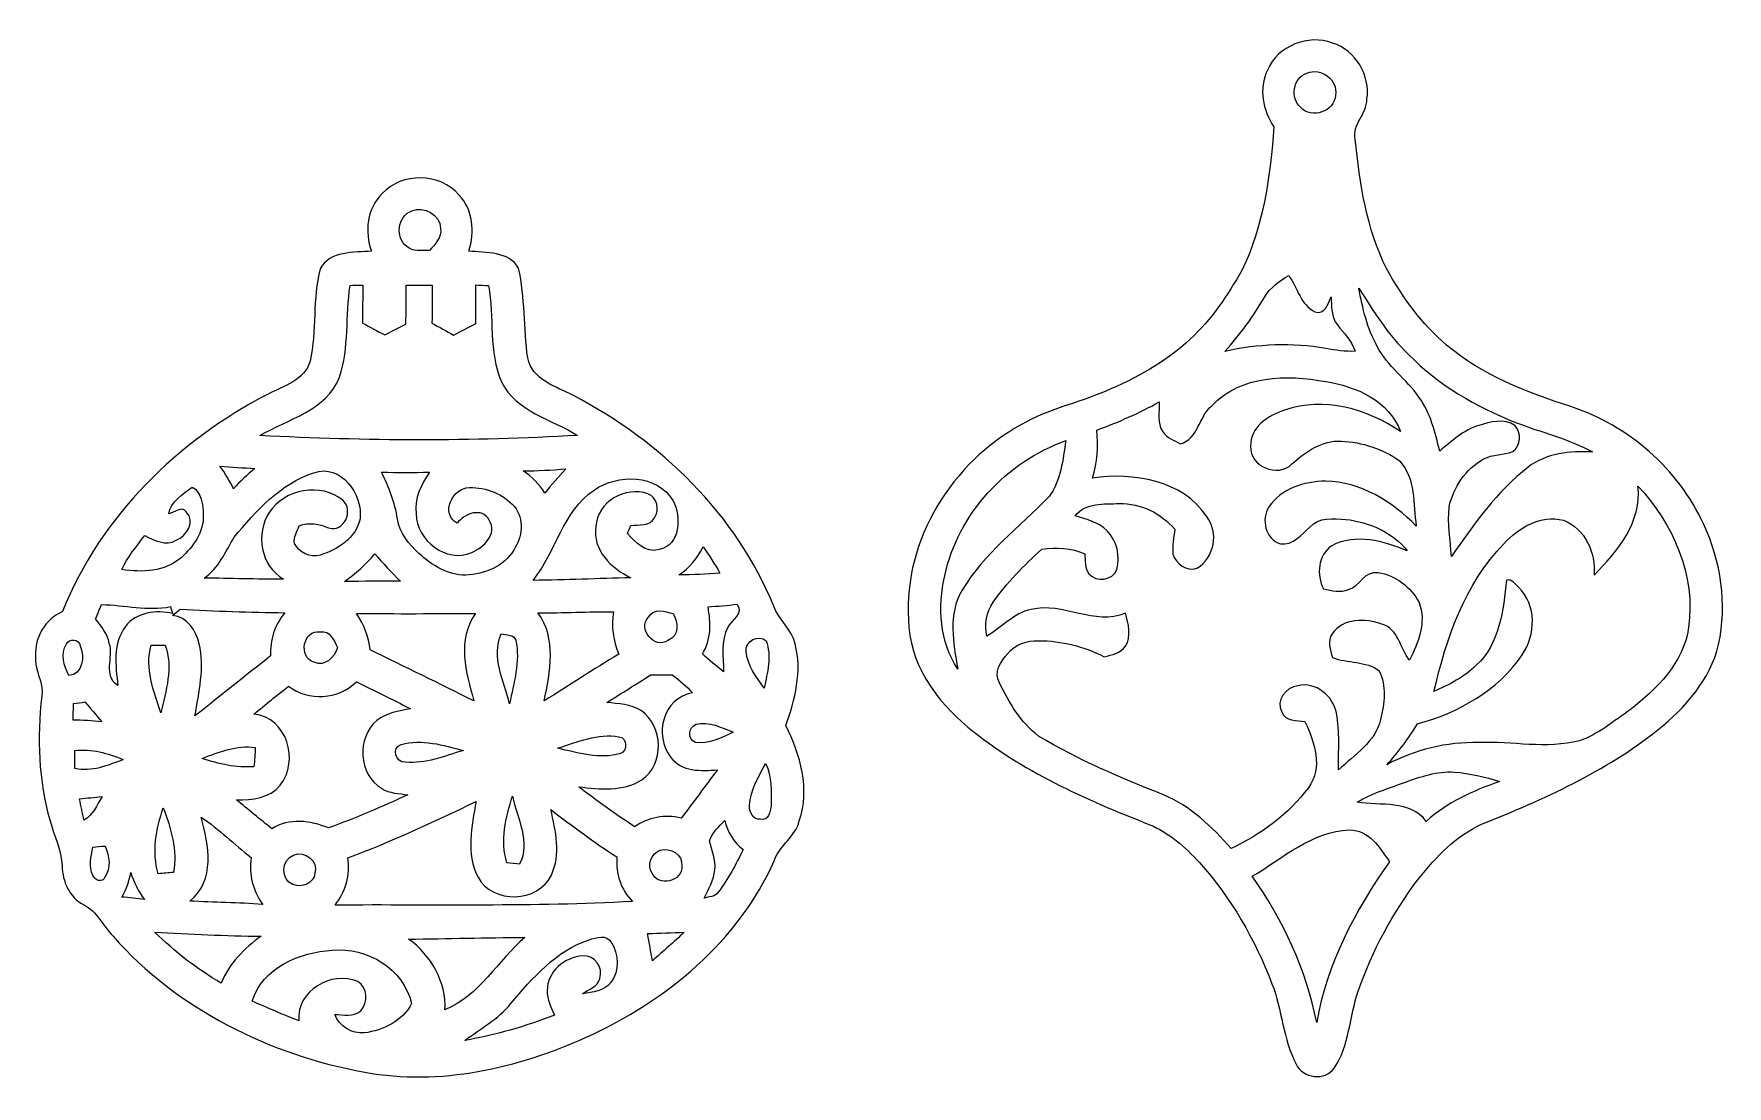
# Model space of a CAD drawing. Header units: centimetres. Extents: x -7.4 to 7.4, y -4.6 to 4.6.
import ezdxf

# ---------------------------------------------------------------- set-up
doc = ezdxf.new("R2010")
doc.units = ezdxf.units.CM
doc.header["$MEASUREMENT"] = 0
doc.layers.add('Camada 1', color=7, linetype='Continuous')

msp = doc.modelspace()

# ---------------------------------------------------------------- linework, layer by layer
at = {"layer": 'Camada 1', "color": 154}
for points, knots in [([(3.40959, 4.2418), (3.49885, 4.45381), (3.7659, 4.55824), (3.97827, 4.47745), (3.97827, 4.47745), (4.17971, 4.4143), (4.31024, 4.19452), (4.27743, 3.98709), (4.27743, 3.98709), (4.27989, 3.85833), (4.14548, 3.76731), (4.17653, 3.63607), (4.17653, 3.63607), (4.21323, 3.24979), (4.27531, 2.85608), (4.44994, 2.50542), (4.44994, 2.50542), (4.58611, 2.25601), (4.75826, 2.02247), (4.97416, 1.8362), (4.97416, 1.8362), (5.28742, 1.57373), (5.67443, 1.42204), (6.05966, 1.29928), (6.05966, 1.29928), (6.56554, 1.13347), (6.99876, 0.75281), (7.22136, 0.26881), (7.22136, 0.26881), (7.37446, -0.05538), (7.42597, -0.43039), (7.35153, -0.78176), (7.35153, -0.78176), (7.27957, -1.08937), (7.05943, -1.33419), (6.82096, -1.52893), (6.82096, -1.52893), (6.36128, -1.89335), (5.82117, -2.13783), (5.27967, -2.35374), (5.27967, -2.35374), (5.05529, -2.45426), (4.8835, -2.64054), (4.73075, -2.82787), (4.73075, -2.82787), (4.50603, -3.12702), (4.32293, -3.46004), (4.20158, -3.81458), (4.20158, -3.81458), (4.12467, -4.03577), (4.12679, -4.28837), (3.99133, -4.48663), (3.99133, -4.48663), (3.91054, -4.60058), (3.71722, -4.57553), (3.65936, -4.4524), (3.65936, -4.4524), (3.54329, -4.23298), (3.53835, -3.97686), (3.44805, -3.74826), (3.44805, -3.74826), (3.30164, -3.36232), (3.09068, -2.99861), (2.81586, -2.68958), (2.81586, -2.68958), (2.69027, -2.5534), (2.5474, -2.425), (2.37348, -2.35513), (2.37348, -2.35513), (1.81609, -2.13535), (1.25659, -1.88911), (0.79162, -1.50388), (0.79162, -1.50388), (0.5094, -1.27141), (0.27481, -0.94227), (0.27305, -0.56339), (0.27305, -0.56339), (0.22859, 0.13582), (0.65369, 0.81104), (1.25871, 1.14158), (1.25871, 1.14158), (1.4866, 1.27565), (1.74871, 1.32785), (1.98966, 1.43191), (1.98966, 1.43191), (2.25953, 1.54235), (2.51882, 1.68804), (2.73297, 1.88806), (2.73297, 1.88806), (2.91889, 2.05916), (3.06105, 2.27153), (3.18523, 2.4899), (3.18523, 2.4899), (3.37609, 2.87937), (3.43393, 3.31716), (3.46499, 3.74509), (3.46499, 3.74509), (3.36868, 3.88902), (3.32951, 4.08128), (3.40959, 4.2418)], [0, 0, 0, 0, 0.03846154, 0.03846154, 0.03846154, 0.03846154, 0.07692308, 0.07692308, 0.07692308, 0.07692308, 0.11538462, 0.11538462, 0.11538462, 0.11538462, 0.15384615, 0.15384615, 0.15384615, 0.15384615, 0.19230769, 0.19230769, 0.19230769, 0.19230769, 0.23076923, 0.23076923, 0.23076923, 0.23076923, 0.26923077, 0.26923077, 0.26923077, 0.26923077, 0.30769231, 0.30769231, 0.30769231, 0.30769231, 0.34615385, 0.34615385, 0.34615385, 0.34615385, 0.38461538, 0.38461538, 0.38461538, 0.38461538, 0.42307692, 0.42307692, 0.42307692, 0.42307692, 0.46153846, 0.46153846, 0.46153846, 0.46153846, 0.5, 0.5, 0.5, 0.5, 0.53846154, 0.53846154, 0.53846154, 0.53846154, 0.57692308, 0.57692308, 0.57692308, 0.57692308, 0.61538462, 0.61538462, 0.61538462, 0.61538462, 0.65384615, 0.65384615, 0.65384615, 0.65384615, 0.69230769, 0.69230769, 0.69230769, 0.69230769, 0.73076923, 0.73076923, 0.73076923, 0.73076923, 0.76923077, 0.76923077, 0.76923077, 0.76923077, 0.80769231, 0.80769231, 0.80769231, 0.80769231, 0.84615385, 0.84615385, 0.84615385, 0.84615385, 0.88461538, 0.88461538, 0.88461538, 0.88461538, 0.92307692, 0.92307692, 0.92307692, 0.92307692, 1, 1, 1, 1]), ([(3.75284, 4.21498), (3.75284, 4.21498), (3.75284, 4.21498), (3.75284, 4.21498), (3.75284, 4.21498), (3.63361, 4.17371), (3.60327, 3.9945), (3.69958, 3.91407), (3.69958, 3.91407), (3.79448, 3.8107), (3.99661, 3.87914), (4.00368, 4.02095), (4.00368, 4.02095), (4.02766, 4.15607), (3.87738, 4.26719), (3.75284, 4.21498)], [0, 0, 0, 0, 0.2, 0.2, 0.2, 0.2, 0.4, 0.4, 0.4, 0.4, 0.6, 0.6, 0.6, 0.6, 1, 1, 1, 1]), ([(-4.32681, 3.16159), (-4.15466, 3.34997), (-3.82305, 3.34291), (-3.6569, 3.15029), (-3.6569, 3.15029), (-3.53272, 3.02083), (-3.5172, 2.82397), (-3.56975, 2.65888), (-3.56975, 2.65888), (-3.42194, 2.643), (-3.21944, 2.65888), (-3.13584, 2.50895), (-3.13584, 2.50895), (-3.07552, 2.25248), (-3.09527, 1.98366), (-3.0554, 1.72402), (-3.0554, 1.72402), (-3.01695, 1.53141), (-2.80846, 1.47319), (-2.6564, 1.39522), (-2.6564, 1.39522), (-1.89371, 0.99694), (-1.23331, 0.35842), (-0.90557, -0.44662), (-0.90557, -0.44662), (-0.86184, -0.56727), (-0.74719, -0.6484), (-0.72002, -0.77645), (-0.72002, -0.77645), (-0.65439, -1.01599), (-0.72073, -1.2633), (-0.79974, -1.49048), (-0.79974, -1.49048), (-0.67274, -1.74519), (-0.58632, -2.04435), (-0.68226, -2.3248), (-0.68226, -2.3248), (-0.71578, -2.46167), (-0.85266, -2.53576), (-0.89887, -2.66629), (-0.89887, -2.66629), (-1.21179, -3.37784), (-1.84679, -3.90207), (-2.54423, -4.2164), (-2.54423, -4.2164), (-3.14537, -4.48593), (-3.82198, -4.64397), (-4.47957, -4.52191), (-4.47957, -4.52191), (-5.31106, -4.37056), (-6.11504, -3.97191), (-6.67948, -3.3334), (-6.67948, -3.3334), (-6.76768, -3.24343), (-6.81989, -3.11538), (-6.93702, -3.05681), (-6.93702, -3.05681), (-7.06261, -2.99508), (-7.12045, -2.8515), (-7.12505, -2.71814), (-7.12505, -2.71814), (-7.12786, -2.57986), (-7.19454, -2.45568), (-7.23018, -2.32445), (-7.23018, -2.32445), (-7.33248, -1.97097), (-7.34306, -1.59666), (-7.3032, -1.2326), (-7.3032, -1.2326), (-7.28203, -1.11125), (-7.37164, -1.004), (-7.35753, -0.88194), (-7.35753, -0.88194), (-7.36458, -0.71931), (-7.27145, -0.55915), (-7.12152, -0.49318), (-7.12152, -0.49318), (-6.78921, 0.33796), (-6.11399, 1.00153), (-5.32518, 1.40723), (-5.32518, 1.40723), (-5.18829, 1.47883), (-5.00486, 1.52929), (-4.95687, 1.69615), (-4.95687, 1.69615), (-4.90149, 1.96179), (-4.93676, 2.24118), (-4.86903, 2.50437), (-4.86903, 2.50437), (-4.7833, 2.66241), (-4.57482, 2.64583), (-4.42136, 2.65677), (-4.42136, 2.65677), (-4.48203, 2.82645), (-4.46298, 3.03283), (-4.32681, 3.16159)], [0, 0, 0, 0, 0.04, 0.04, 0.04, 0.04, 0.08, 0.08, 0.08, 0.08, 0.12, 0.12, 0.12, 0.12, 0.16, 0.16, 0.16, 0.16, 0.2, 0.2, 0.2, 0.2, 0.24, 0.24, 0.24, 0.24, 0.28, 0.28, 0.28, 0.28, 0.32, 0.32, 0.32, 0.32, 0.36, 0.36, 0.36, 0.36, 0.4, 0.4, 0.4, 0.4, 0.44, 0.44, 0.44, 0.44, 0.48, 0.48, 0.48, 0.48, 0.52, 0.52, 0.52, 0.52, 0.56, 0.56, 0.56, 0.56, 0.6, 0.6, 0.6, 0.6, 0.64, 0.64, 0.64, 0.64, 0.68, 0.68, 0.68, 0.68, 0.72, 0.72, 0.72, 0.72, 0.76, 0.76, 0.76, 0.76, 0.8, 0.8, 0.8, 0.8, 0.84, 0.84, 0.84, 0.84, 0.88, 0.88, 0.88, 0.88, 0.92, 0.92, 0.92, 0.92, 1, 1, 1, 1]), ([(-4.07, 3.00954), (-4.07, 3.00954), (-4.07, 3.00954), (-4.07, 3.00954), (-4.07, 3.00954), (-4.19347, 2.96367), (-4.2171, 2.77707), (-4.11302, 2.69874), (-4.11302, 2.69874), (-4.0587, 2.64724), (-3.9811, 2.66875), (-3.91407, 2.66417), (-3.91407, 2.66417), (-3.86608, 2.7185), (-3.80471, 2.776), (-3.8174, 2.85679), (-3.8174, 2.85679), (-3.81916, 2.97709), (-3.96346, 3.05929), (-4.07, 3.00954)], [0, 0, 0, 0, 0.16666667, 0.16666667, 0.16666667, 0.16666667, 0.33333333, 0.33333333, 0.33333333, 0.33333333, 0.5, 0.5, 0.5, 0.5, 0.66666667, 0.66666667, 0.66666667, 0.66666667, 1, 1, 1, 1]), ([(3.38525, 2.25848), (3.38525, 2.25848), (3.38525, 2.25848), (3.38525, 2.25848), (3.38525, 2.25848), (3.28329, 2.0895), (3.17217, 1.92546), (3.036, 1.78187), (3.036, 1.78187), (3.32527, 1.84643), (3.62654, 1.85702), (3.91865, 1.80693), (3.91865, 1.80693), (4.00332, 1.79139), (4.08869, 1.7794), (4.17476, 1.78223), (4.17476, 1.78223), (4.14479, 1.87218), (4.07846, 1.94062), (4.02025, 2.01258), (4.02025, 2.01258), (3.96275, 2.08033), (3.97016, 2.17523), (3.96521, 2.25812), (3.96521, 2.25812), (3.93876, 2.19709), (3.91159, 2.10114), (3.8241, 2.12724), (3.8241, 2.12724), (3.69817, 2.18756), (3.66994, 2.34031), (3.59445, 2.44615), (3.59445, 2.44615), (3.51472, 2.39642), (3.43322, 2.34173), (3.38525, 2.25848)], [0, 0, 0, 0, 0.1, 0.1, 0.1, 0.1, 0.2, 0.2, 0.2, 0.2, 0.3, 0.3, 0.3, 0.3, 0.4, 0.4, 0.4, 0.4, 0.5, 0.5, 0.5, 0.5, 0.6, 0.6, 0.6, 0.6, 0.7, 0.7, 0.7, 0.7, 0.8, 0.8, 0.8, 0.8, 1, 1, 1, 1]), ([(-4.60798, 2.35902), (-4.60798, 2.35902), (-4.60798, 2.35902), (-4.60798, 2.35902), (-4.60798, 2.35902), (-4.6496, 2.09266), (-4.61398, 1.81363), (-4.70005, 1.55609), (-4.70005, 1.55609), (-4.81646, 1.26223), (-5.14984, 1.19096), (-5.39608, 1.04493), (-5.39608, 1.04493), (-4.47145, 0.99835), (-3.54365, 0.99165), (-2.61972, 1.04705), (-2.61972, 1.04705), (-2.84938, 1.18886), (-3.15453, 1.25341), (-3.28541, 1.51482), (-3.28541, 1.51482), (-3.40006, 1.7794), (-3.3468, 2.07892), (-3.39936, 2.35761), (-3.39936, 2.35761), (-3.42688, 2.35866), (-3.48192, 2.36114), (-3.50943, 2.36219), (-3.50943, 2.36219), (-3.50979, 2.24966), (-3.51048, 2.13747), (-3.50979, 2.02493), (-3.50979, 2.02493), (-3.57433, 1.99073), (-3.63926, 1.95686), (-3.70416, 1.92334), (-3.70416, 1.92334), (-3.76731, 1.95826), (-3.8301, 1.99319), (-3.8929, 2.02881), (-3.8929, 2.02881), (-3.88937, 2.13959), (-3.88937, 2.25), (-3.89008, 2.36078), (-3.89008, 2.36078), (-3.96662, 2.36114), (-4.04318, 2.36148), (-4.11938, 2.36185), (-4.11938, 2.36185), (-4.11762, 2.24754), (-4.11726, 2.13289), (-4.1215, 2.01824), (-4.1215, 2.01824), (-4.18324, 1.98825), (-4.24427, 1.9572), (-4.30423, 1.92475), (-4.30423, 1.92475), (-4.3695, 1.95932), (-4.43442, 1.99389), (-4.49896, 2.02881), (-4.49896, 2.02881), (-4.49826, 2.13959), (-4.49826, 2.25036), (-4.49791, 2.36148), (-4.49791, 2.36148), (-4.52542, 2.36078), (-4.58045, 2.35973), (-4.60798, 2.35902)], [0, 0, 0, 0, 0.05555556, 0.05555556, 0.05555556, 0.05555556, 0.11111111, 0.11111111, 0.11111111, 0.11111111, 0.16666667, 0.16666667, 0.16666667, 0.16666667, 0.22222222, 0.22222222, 0.22222222, 0.22222222, 0.27777778, 0.27777778, 0.27777778, 0.27777778, 0.33333333, 0.33333333, 0.33333333, 0.33333333, 0.38888889, 0.38888889, 0.38888889, 0.38888889, 0.44444444, 0.44444444, 0.44444444, 0.44444444, 0.5, 0.5, 0.5, 0.5, 0.55555556, 0.55555556, 0.55555556, 0.55555556, 0.61111111, 0.61111111, 0.61111111, 0.61111111, 0.66666667, 0.66666667, 0.66666667, 0.66666667, 0.72222222, 0.72222222, 0.72222222, 0.72222222, 0.77777778, 0.77777778, 0.77777778, 0.77777778, 0.83333333, 0.83333333, 0.83333333, 0.83333333, 0.88888889, 0.88888889, 0.88888889, 0.88888889, 1, 1, 1, 1]), ([(4.20722, 2.33432), (4.20722, 2.33432), (4.20722, 2.33432), (4.20722, 2.33432), (4.20722, 2.33432), (4.24074, 2.15935), (4.27989, 1.98225), (4.36774, 1.82527), (4.36774, 1.82527), (4.45628, 1.65169), (4.62455, 1.54023), (4.73251, 1.38077), (4.73251, 1.38077), (4.8341, 1.24283), (4.87503, 1.0735), (4.91384, 0.90981), (4.91384, 0.90981), (5.01931, 0.99659), (5.12234, 1.09502), (5.25709, 1.13417), (5.25709, 1.13417), (5.35763, 1.16416), (5.47792, 1.19873), (5.57176, 1.13241), (5.57176, 1.13241), (5.63068, 1.07068), (5.62539, 0.95532), (5.55308, 0.90664), (5.55308, 0.90664), (5.47158, 0.87136), (5.37632, 0.88406), (5.29802, 0.84067), (5.29802, 0.84067), (5.14244, 0.75459), (5.03344, 0.59372), (4.99604, 0.42157), (4.99604, 0.42157), (4.98264, 0.27693), (5.00627, 0.13229), (5.0165, -0.01199), (5.0165, -0.01199), (5.21334, 0.26916), (5.41301, 0.55703), (5.68678, 0.76975), (5.68678, 0.76975), (5.84553, 0.89181), (6.05472, 0.91015), (6.24804, 0.90311), (6.24804, 0.90311), (6.03708, 1.01988), (5.80002, 1.07243), (5.57742, 1.16099), (5.57742, 1.16099), (5.23275, 1.29645), (4.9029, 1.48519), (4.64361, 1.7526), (4.64361, 1.7526), (4.4658, 1.92051), (4.33775, 2.13006), (4.20722, 2.33432)], [0, 0, 0, 0, 0.0625, 0.0625, 0.0625, 0.0625, 0.125, 0.125, 0.125, 0.125, 0.1875, 0.1875, 0.1875, 0.1875, 0.25, 0.25, 0.25, 0.25, 0.3125, 0.3125, 0.3125, 0.3125, 0.375, 0.375, 0.375, 0.375, 0.4375, 0.4375, 0.4375, 0.4375, 0.5, 0.5, 0.5, 0.5, 0.5625, 0.5625, 0.5625, 0.5625, 0.625, 0.625, 0.625, 0.625, 0.6875, 0.6875, 0.6875, 0.6875, 0.75, 0.75, 0.75, 0.75, 0.8125, 0.8125, 0.8125, 0.8125, 0.875, 0.875, 0.875, 0.875, 1, 1, 1, 1]), ([(2.92276, 1.30668), (2.92276, 1.30668), (2.92276, 1.30668), (2.92276, 1.30668), (2.92276, 1.30668), (2.80811, 1.21038), (2.80599, 1.01776), (2.64653, 0.9726), (2.64653, 0.9726), (2.59467, 1.0047), (2.52835, 1.02305), (2.49485, 1.07809), (2.49485, 1.07809), (2.43945, 1.15393), (2.46627, 1.2527), (2.46308, 1.3395), (2.46308, 1.3395), (2.28847, 1.24212), (2.10502, 1.16133), (1.91698, 1.0929), (1.91698, 1.0929), (1.93004, 0.95215), (1.92263, 0.80963), (1.87995, 0.6738), (1.87995, 0.6738), (2.23519, 0.7246), (2.66593, 0.65758), (2.87901, 0.33689), (2.87901, 0.33689), (2.98662, 0.19578), (2.94498, -0.02399), (2.79223, -0.11499), (2.79223, -0.11499), (2.70474, -0.1464), (2.60561, -0.07655), (2.58304, 0.00881), (2.58304, 0.00881), (2.57457, 0.08149), (2.5915, 0.15416), (2.59856, 0.22613), (2.59856, 0.22613), (2.47896, 0.36653), (2.30082, 0.45578), (2.11454, 0.45049), (2.11454, 0.45049), (1.98225, 0.44625), (1.81892, 0.46248), (1.72931, 0.34395), (1.72931, 0.34395), (1.82633, 0.31079), (1.93392, 0.28787), (2.00907, 0.21307), (2.00907, 0.21307), (2.09091, 0.12347), (2.12653, -0.00883), (2.09196, -0.12629), (2.09196, -0.12629), (2.05739, -0.22083), (1.91065, -0.24165), (1.84925, -0.16298), (1.84925, -0.16298), (1.80833, -0.11465), (1.81856, -0.04762), (1.81222, 0.01057), (1.81222, 0.01057), (1.69438, 0.06526), (1.56316, 0.06809), (1.43615, 0.05186), (1.43615, 0.05186), (1.28269, -0.09102), (1.13135, -0.23883), (1.01177, -0.41239), (1.01177, -0.41239), (0.95074, -0.49776), (0.9338, -0.60783), (0.95566, -0.70979), (0.95566, -0.70979), (1.08795, -0.63605), (1.18991, -0.50482), (1.34479, -0.47554), (1.34479, -0.47554), (1.62136, -0.40781), (1.89934, -0.62335), (2.16923, -0.50765), (2.16923, -0.50765), (2.19321, -0.60042), (2.2232, -0.70979), (2.16712, -0.79691), (2.16712, -0.79691), (2.12583, -0.85865), (2.04964, -0.87207), (1.98296, -0.88864), (1.98296, -0.88864), (1.80657, -0.79657), (1.60725, -0.74965), (1.40899, -0.7486), (1.40899, -0.7486), (1.30774, -0.74436), (1.20473, -0.7814), (1.13875, -0.85972), (1.13875, -0.85972), (1.07984, -0.92745), (1.01141, -1.02763), (1.0661, -1.11724), (1.0661, -1.11724), (1.15076, -1.2908), (1.25411, -1.46368), (1.40899, -1.58291), (1.40899, -1.58291), (1.75401, -1.7921), (2.1276, -1.94804), (2.50155, -2.09656), (2.50155, -2.09656), (2.73826, -2.19463), (2.92347, -2.37878), (3.09279, -2.5654), (3.09279, -2.5654), (3.35138, -2.44157), (3.5948, -2.26589), (3.76624, -2.03446), (3.76624, -2.03446), (3.89748, -1.85878), (3.81811, -1.63335), (3.73627, -1.45555), (3.73627, -1.45555), (3.66713, -1.44322), (3.5627, -1.45591), (3.53589, -1.3723), (3.53589, -1.3723), (3.4738, -1.27212), (3.57046, -1.15464), (3.67383, -1.14336), (3.67383, -1.14336), (3.83046, -1.10313), (3.98392, -1.23189), (4.01179, -1.38253), (4.01179, -1.38253), (4.04247, -1.54586), (4.02731, -1.71343), (4.03083, -1.87854), (4.03083, -1.87854), (4.16947, -1.74837), (4.35044, -1.63335), (4.39773, -1.43651), (4.39773, -1.43651), (4.42982, -1.29892), (4.45135, -1.14299), (4.38572, -1.01211), (4.38572, -1.01211), (4.27073, -0.92287), (4.1081, -0.94721), (3.97615, -0.8957), (3.97615, -0.8957), (3.9571, -0.82761), (3.92959, -0.75177), (3.97474, -0.68721), (3.97474, -0.68721), (4.06788, -0.54785), (4.26685, -0.55421), (4.40867, -0.6036), (4.40867, -0.6036), (4.55295, -0.64628), (4.56776, -0.81492), (4.65067, -0.91863), (4.65067, -0.91863), (4.72581, -0.76624), (4.8006, -0.58454), (4.73357, -0.41556), (4.73357, -0.41556), (4.66514, -0.27939), (4.52613, -0.17744), (4.3762, -0.15168), (4.3762, -0.15168), (4.25874, -0.13158), (4.21674, -0.27305), (4.11656, -0.30056), (4.11656, -0.30056), (4.04566, -0.32985), (3.9705, -0.30938), (3.8989, -0.29598), (3.8989, -0.29598), (3.83645, -0.17251), (3.8488, -0.00071), (3.97087, 0.08149), (3.97087, 0.08149), (4.18041, 0.1919), (4.42595, 0.12312), (4.63091, 0.03668), (4.63091, 0.03668), (4.5032, 0.2025), (4.29541, 0.2875), (4.09256, 0.31255), (4.09256, 0.31255), (3.98638, 0.31784), (3.85692, 0.33408), (3.77825, 0.24553), (3.77825, 0.24553), (3.70662, 0.1785), (3.63255, 0.08361), (3.52212, 0.09806), (3.52212, 0.09806), (3.39054, 0.13935), (3.34997, 0.31184), (3.42229, 0.42157), (3.42229, 0.42157), (3.52777, 0.58137), (3.73238, 0.64593), (3.91617, 0.64593), (3.91617, 0.64593), (4.22346, 0.64347), (4.50003, 0.46708), (4.70923, 0.254), (4.70923, 0.254), (4.68136, 0.44625), (4.70675, 0.67203), (4.56211, 0.82373), (4.56211, 0.82373), (4.41819, 0.93273), (4.23367, 0.98495), (4.05553, 0.99764), (4.05553, 0.99764), (3.88513, 1.00436), (3.74261, 0.90381), (3.62126, 0.79691), (3.62126, 0.79691), (3.4999, 0.67239), (3.25296, 0.77716), (3.26143, 0.95179), (3.26143, 0.95179), (3.25508, 1.11865), (3.41877, 1.22202), (3.55917, 1.26787), (3.55917, 1.26787), (3.90243, 1.38606), (4.28059, 1.28022), (4.57093, 1.0802), (4.57093, 1.0802), (4.46863, 1.34971), (4.18465, 1.47708), (3.91759, 1.51694), (3.91759, 1.51694), (3.57964, 1.58184), (3.1757, 1.5748), (2.92276, 1.30668)], [0, 0, 0, 0, 0.01612903, 0.01612903, 0.01612903, 0.01612903, 0.03225806, 0.03225806, 0.03225806, 0.03225806, 0.0483871, 0.0483871, 0.0483871, 0.0483871, 0.06451613, 0.06451613, 0.06451613, 0.06451613, 0.08064516, 0.08064516, 0.08064516, 0.08064516, 0.09677419, 0.09677419, 0.09677419, 0.09677419, 0.11290323, 0.11290323, 0.11290323, 0.11290323, 0.12903226, 0.12903226, 0.12903226, 0.12903226, 0.14516129, 0.14516129, 0.14516129, 0.14516129, 0.16129032, 0.16129032, 0.16129032, 0.16129032, 0.17741935, 0.17741935, 0.17741935, 0.17741935, 0.19354839, 0.19354839, 0.19354839, 0.19354839, 0.20967742, 0.20967742, 0.20967742, 0.20967742, 0.22580645, 0.22580645, 0.22580645, 0.22580645, 0.24193548, 0.24193548, 0.24193548, 0.24193548, 0.25806452, 0.25806452, 0.25806452, 0.25806452, 0.27419355, 0.27419355, 0.27419355, 0.27419355, 0.29032258, 0.29032258, 0.29032258, 0.29032258, 0.30645161, 0.30645161, 0.30645161, 0.30645161, 0.32258065, 0.32258065, 0.32258065, 0.32258065, 0.33870968, 0.33870968, 0.33870968, 0.33870968, 0.35483871, 0.35483871, 0.35483871, 0.35483871, 0.37096774, 0.37096774, 0.37096774, 0.37096774, 0.38709677, 0.38709677, 0.38709677, 0.38709677, 0.40322581, 0.40322581, 0.40322581, 0.40322581, 0.41935484, 0.41935484, 0.41935484, 0.41935484, 0.43548387, 0.43548387, 0.43548387, 0.43548387, 0.4516129, 0.4516129, 0.4516129, 0.4516129, 0.46774194, 0.46774194, 0.46774194, 0.46774194, 0.48387097, 0.48387097, 0.48387097, 0.48387097, 0.5, 0.5, 0.5, 0.5, 0.51612903, 0.51612903, 0.51612903, 0.51612903, 0.53225806, 0.53225806, 0.53225806, 0.53225806, 0.5483871, 0.5483871, 0.5483871, 0.5483871, 0.56451613, 0.56451613, 0.56451613, 0.56451613, 0.58064516, 0.58064516, 0.58064516, 0.58064516, 0.59677419, 0.59677419, 0.59677419, 0.59677419, 0.61290323, 0.61290323, 0.61290323, 0.61290323, 0.62903226, 0.62903226, 0.62903226, 0.62903226, 0.64516129, 0.64516129, 0.64516129, 0.64516129, 0.66129032, 0.66129032, 0.66129032, 0.66129032, 0.67741935, 0.67741935, 0.67741935, 0.67741935, 0.69354839, 0.69354839, 0.69354839, 0.69354839, 0.70967742, 0.70967742, 0.70967742, 0.70967742, 0.72580645, 0.72580645, 0.72580645, 0.72580645, 0.74193548, 0.74193548, 0.74193548, 0.74193548, 0.75806452, 0.75806452, 0.75806452, 0.75806452, 0.77419355, 0.77419355, 0.77419355, 0.77419355, 0.79032258, 0.79032258, 0.79032258, 0.79032258, 0.80645161, 0.80645161, 0.80645161, 0.80645161, 0.82258065, 0.82258065, 0.82258065, 0.82258065, 0.83870968, 0.83870968, 0.83870968, 0.83870968, 0.85483871, 0.85483871, 0.85483871, 0.85483871, 0.87096774, 0.87096774, 0.87096774, 0.87096774, 0.88709677, 0.88709677, 0.88709677, 0.88709677, 0.90322581, 0.90322581, 0.90322581, 0.90322581, 0.91935484, 0.91935484, 0.91935484, 0.91935484, 0.93548387, 0.93548387, 0.93548387, 0.93548387, 0.9516129, 0.9516129, 0.9516129, 0.9516129, 0.96774194, 0.96774194, 0.96774194, 0.96774194, 1, 1, 1, 1]), ([(0.58844, -0.18062), (0.58844, -0.18062), (0.58844, -0.18062), (0.58844, -0.18062), (0.58844, -0.18062), (0.5267, -0.45402), (0.54327, -0.75847), (0.70238, -0.99694), (0.70238, -0.99694), (0.66321, -0.77082), (0.61419, -0.51647), (0.73978, -0.30763), (0.73978, -0.30763), (0.9331, 0.01658), (1.24213, 0.24448), (1.50035, 0.51223), (1.50035, 0.51223), (1.60372, 0.65122), (1.62136, 0.83431), (1.64641, 1.00083), (1.64641, 1.00083), (1.12747, 0.81597), (0.7045, 0.36194), (0.58844, -0.18062)], [0, 0, 0, 0, 0.14285714, 0.14285714, 0.14285714, 0.14285714, 0.28571429, 0.28571429, 0.28571429, 0.28571429, 0.42857143, 0.42857143, 0.42857143, 0.42857143, 0.57142857, 0.57142857, 0.57142857, 0.57142857, 0.71428571, 0.71428571, 0.71428571, 0.71428571, 1, 1, 1, 1]), ([(-4.92478, 0.72036), (-4.92478, 0.72036), (-4.92478, 0.72036), (-4.92478, 0.72036), (-4.92478, 0.72036), (-5.21582, 0.62476), (-5.43207, 0.38629), (-5.62151, 0.15592), (-5.62151, 0.15592), (-5.69736, 0.02786), (-5.75627, -0.11465), (-5.88468, -0.20143), (-5.88468, -0.20143), (-5.65326, -0.20284), (-5.4222, -0.21237), (-5.19112, -0.20954), (-5.19112, -0.20954), (-5.38868, -0.09348), (-5.43842, 0.18661), (-5.31388, 0.37324), (-5.31388, 0.37324), (-5.18407, 0.5782), (-4.85846, 0.6357), (-4.67218, 0.47978), (-4.67218, 0.47978), (-4.57234, 0.39088), (-4.66124, 0.19543), (-4.79672, 0.23777), (-4.79672, 0.23777), (-4.87856, 0.27445), (-4.96605, 0.28892), (-5.05213, 0.25681), (-5.05213, 0.25681), (-5.07083, 0.20708), (-5.10329, 0.15804), (-5.09481, 0.1023), (-5.09481, 0.1023), (-5.05424, 0.02328), (-4.95723, -0.02857), (-4.86974, 0.0007), (-4.86974, 0.0007), (-4.71735, 0.04692), (-4.55365, 0.15063), (-4.5212, 0.31784), (-4.5212, 0.31784), (-4.49474, 0.53128), (-4.6877, 0.80327), (-4.92478, 0.72036)], [0, 0, 0, 0, 0.07692308, 0.07692308, 0.07692308, 0.07692308, 0.15384615, 0.15384615, 0.15384615, 0.15384615, 0.23076923, 0.23076923, 0.23076923, 0.23076923, 0.30769231, 0.30769231, 0.30769231, 0.30769231, 0.38461538, 0.38461538, 0.38461538, 0.38461538, 0.46153846, 0.46153846, 0.46153846, 0.46153846, 0.53846154, 0.53846154, 0.53846154, 0.53846154, 0.61538462, 0.61538462, 0.61538462, 0.61538462, 0.69230769, 0.69230769, 0.69230769, 0.69230769, 0.76923077, 0.76923077, 0.76923077, 0.76923077, 0.84615385, 0.84615385, 0.84615385, 0.84615385, 1, 1, 1, 1]), ([(-5.74569, 0.77716), (-5.74569, 0.77716), (-5.74569, 0.77716), (-5.74569, 0.77716), (-5.74569, 0.77716), (-5.70052, 0.71471), (-5.66103, 0.64876), (-5.62609, 0.58032), (-5.62609, 0.58032), (-5.57001, 0.64522), (-5.50615, 0.70272), (-5.43947, 0.75671), (-5.43947, 0.75671), (-5.54177, 0.76341), (-5.64373, 0.76975), (-5.74569, 0.77716)], [0, 0, 0, 0, 0.2, 0.2, 0.2, 0.2, 0.4, 0.4, 0.4, 0.4, 0.6, 0.6, 0.6, 0.6, 1, 1, 1, 1]), ([(-3.09527, 0.73659), (-3.09527, 0.73659), (-3.09527, 0.73659), (-3.09527, 0.73659), (-3.09527, 0.73659), (-3.01978, 0.68474), (-2.95451, 0.61948), (-2.90512, 0.54222), (-2.90512, 0.54222), (-2.84726, 0.61523), (-2.78694, 0.68579), (-2.72345, 0.75388), (-2.72345, 0.75388), (-2.84726, 0.74329), (-2.9711, 0.73659), (-3.09527, 0.73659)], [0, 0, 0, 0, 0.2, 0.2, 0.2, 0.2, 0.4, 0.4, 0.4, 0.4, 0.6, 0.6, 0.6, 0.6, 1, 1, 1, 1]), ([(-5.9884, 0.59548), (-5.9884, 0.59548), (-5.9884, 0.59548), (-5.9884, 0.59548), (-5.9884, 0.59548), (-6.06602, 0.53092), (-6.17819, 0.46848), (-6.19159, 0.35947), (-6.19159, 0.35947), (-6.14539, 0.3697), (-6.07835, 0.43497), (-6.0399, 0.37782), (-6.0399, 0.37782), (-5.95595, 0.29457), (-6.03566, 0.16686), (-6.12705, 0.12912), (-6.12705, 0.12912), (-6.21841, 0.07584), (-6.31895, 0.13017), (-6.40257, 0.17073), (-6.40257, 0.17073), (-6.47417, 0.07549), (-6.5546, -0.01552), (-6.60293, -0.12593), (-6.60293, -0.12593), (-6.42691, -0.15416), (-6.22687, -0.14569), (-6.08576, -0.02399), (-6.08576, -0.02399), (-5.98028, 0.07196), (-5.88222, 0.2025), (-5.89138, 0.35207), (-5.89138, 0.35207), (-5.89244, 0.43814), (-5.90444, 0.55104), (-5.9884, 0.59548)], [0, 0, 0, 0, 0.1, 0.1, 0.1, 0.1, 0.2, 0.2, 0.2, 0.2, 0.3, 0.3, 0.3, 0.3, 0.4, 0.4, 0.4, 0.4, 0.5, 0.5, 0.5, 0.5, 0.6, 0.6, 0.6, 0.6, 0.7, 0.7, 0.7, 0.7, 0.8, 0.8, 0.8, 0.8, 1, 1, 1, 1]), ([(-4.33317, 0.72531), (-4.33317, 0.72531), (-4.33317, 0.72531), (-4.33317, 0.72531), (-4.33317, 0.72531), (-4.26895, 0.59548), (-4.2171, 0.45966), (-4.19347, 0.31644), (-4.19347, 0.31644), (-4.17829, 0.19332), (-4.09222, 0.09701), (-4.00614, 0.01481), (-4.00614, 0.01481), (-3.89431, -0.08854), (-3.75355, -0.17709), (-3.59657, -0.17533), (-3.59657, -0.17533), (-3.435, -0.16898), (-3.26424, -0.09947), (-3.17782, 0.04375), (-3.17782, 0.04375), (-3.10339, 0.15451), (-3.08327, 0.31574), (-3.17217, 0.42403), (-3.17217, 0.42403), (-3.26848, 0.53481), (-3.41982, 0.59477), (-3.56517, 0.5909), (-3.56517, 0.5909), (-3.71403, 0.58985), (-3.82447, 0.36054), (-3.67205, 0.27868), (-3.67205, 0.27868), (-3.60961, 0.36583), (-3.45546, 0.42157), (-3.39231, 0.30551), (-3.39231, 0.30551), (-3.31716, 0.18732), (-3.44099, 0.06526), (-3.54507, 0.02258), (-3.54507, 0.02258), (-3.76802, -0.07584), (-4.0259, 0.12982), (-4.03119, 0.35947), (-4.03119, 0.35947), (-4.04707, 0.49283), (-3.98744, 0.6177), (-3.91548, 0.72565), (-3.91548, 0.72565), (-4.05482, 0.72107), (-4.19381, 0.72284), (-4.33317, 0.72531)], [0, 0, 0, 0, 0.07142857, 0.07142857, 0.07142857, 0.07142857, 0.14285714, 0.14285714, 0.14285714, 0.14285714, 0.21428571, 0.21428571, 0.21428571, 0.21428571, 0.28571429, 0.28571429, 0.28571429, 0.28571429, 0.35714286, 0.35714286, 0.35714286, 0.35714286, 0.42857143, 0.42857143, 0.42857143, 0.42857143, 0.5, 0.5, 0.5, 0.5, 0.57142857, 0.57142857, 0.57142857, 0.57142857, 0.64285714, 0.64285714, 0.64285714, 0.64285714, 0.71428571, 0.71428571, 0.71428571, 0.71428571, 0.78571429, 0.78571429, 0.78571429, 0.78571429, 0.85714286, 0.85714286, 0.85714286, 0.85714286, 1, 1, 1, 1]), ([(-2.4758, 0.56902), (-2.4758, 0.56902), (-2.4758, 0.56902), (-2.4758, 0.56902), (-2.4758, 0.56902), (-2.75096, 0.38064), (-2.80811, 0.02786), (-3.00848, -0.22083), (-3.00848, -0.22083), (-2.72379, -0.21943), (-2.4391, -0.20355), (-2.1544, -0.19826), (-2.1544, -0.19826), (-2.32268, -0.11889), (-2.49378, 0.0455), (-2.46062, 0.2487), (-2.46062, 0.2487), (-2.44863, 0.4646), (-2.20274, 0.60748), (-2.00483, 0.53622), (-2.00483, 0.53622), (-1.9251, 0.50482), (-1.899, 0.39475), (-1.94839, 0.32702), (-1.94839, 0.32702), (-1.98683, 0.24976), (-2.08492, 0.26881), (-2.15477, 0.25858), (-2.15477, 0.25858), (-2.16217, 0.24165), (-2.17664, 0.20708), (-2.18405, 0.19014), (-2.18405, 0.19014), (-2.11349, 0.11148), (-2.0253, 0.01481), (-1.90712, 0.04833), (-1.90712, 0.04833), (-1.72013, 0.08643), (-1.71238, 0.33618), (-1.78611, 0.47449), (-1.78611, 0.47449), (-1.92122, 0.71049), (-2.27153, 0.71154), (-2.4758, 0.56902)], [0, 0, 0, 0, 0.08333333, 0.08333333, 0.08333333, 0.08333333, 0.16666667, 0.16666667, 0.16666667, 0.16666667, 0.25, 0.25, 0.25, 0.25, 0.33333333, 0.33333333, 0.33333333, 0.33333333, 0.41666667, 0.41666667, 0.41666667, 0.41666667, 0.5, 0.5, 0.5, 0.5, 0.58333333, 0.58333333, 0.58333333, 0.58333333, 0.66666667, 0.66666667, 0.66666667, 0.66666667, 0.75, 0.75, 0.75, 0.75, 0.83333333, 0.83333333, 0.83333333, 0.83333333, 1, 1, 1, 1]), ([(6.64632, 0.60359), (6.64632, 0.60359), (6.64632, 0.60359), (6.64632, 0.60359), (6.64632, 0.60359), (6.6809, 0.29033), (6.47064, 0.03174), (6.26285, -0.17426), (6.26285, -0.17426), (6.27979, 0.01798), (6.18525, 0.23529), (5.99475, 0.30409), (5.99475, 0.30409), (5.79578, 0.36089), (5.60563, 0.23636), (5.47334, 0.09947), (5.47334, 0.09947), (5.13537, -0.25293), (4.9717, -0.72672), (4.86409, -1.19308), (4.86409, -1.19308), (4.99568, -1.13242), (5.12974, -1.0682), (5.23309, -0.96378), (5.23309, -0.96378), (5.43842, -0.77611), (5.4691, -0.47978), (5.49909, -0.21943), (5.49909, -0.21943), (5.54637, -0.20601), (5.57423, -0.25611), (5.60563, -0.28222), (5.60563, -0.28222), (5.76121, -0.43673), (5.75522, -0.69885), (5.63421, -0.87207), (5.63421, -0.87207), (5.425, -1.18356), (5.07717, -1.37866), (4.72122, -1.4746), (4.72122, -1.4746), (4.64078, -1.60126), (4.55541, -1.72544), (4.45065, -1.83339), (4.45065, -1.83339), (4.69688, -1.70074), (4.97557, -1.633), (5.25533, -1.63936), (5.25533, -1.63936), (5.54848, -1.62806), (5.84729, -1.69721), (6.13587, -1.62419), (6.13587, -1.62419), (6.29954, -1.56457), (6.43748, -1.45238), (6.57754, -1.35183), (6.57754, -1.35183), (6.81073, -1.17086), (7.04744, -0.94121), (7.088, -0.63394), (7.088, -0.63394), (7.15573, -0.17921), (6.95359, 0.27586), (6.64632, 0.60359)], [0, 0, 0, 0, 0.05882353, 0.05882353, 0.05882353, 0.05882353, 0.11764706, 0.11764706, 0.11764706, 0.11764706, 0.17647059, 0.17647059, 0.17647059, 0.17647059, 0.23529412, 0.23529412, 0.23529412, 0.23529412, 0.29411765, 0.29411765, 0.29411765, 0.29411765, 0.35294118, 0.35294118, 0.35294118, 0.35294118, 0.41176471, 0.41176471, 0.41176471, 0.41176471, 0.47058824, 0.47058824, 0.47058824, 0.47058824, 0.52941176, 0.52941176, 0.52941176, 0.52941176, 0.58823529, 0.58823529, 0.58823529, 0.58823529, 0.64705882, 0.64705882, 0.64705882, 0.64705882, 0.70588235, 0.70588235, 0.70588235, 0.70588235, 0.76470588, 0.76470588, 0.76470588, 0.76470588, 0.82352941, 0.82352941, 0.82352941, 0.82352941, 0.88235294, 0.88235294, 0.88235294, 0.88235294, 1, 1, 1, 1]), ([(-4.39278, 0.01128), (-4.39278, 0.01128), (-4.39278, 0.01128), (-4.39278, 0.01128), (-4.39278, 0.01128), (-4.46829, -0.0829), (-4.5593, -0.16298), (-4.65842, -0.23176), (-4.65842, -0.23176), (-4.49509, -0.22754), (-4.3321, -0.2293), (-4.16877, -0.22825), (-4.16877, -0.22825), (-4.24885, -0.15346), (-4.3194, -0.0695), (-4.39278, 0.01128)], [0, 0, 0, 0, 0.2, 0.2, 0.2, 0.2, 0.4, 0.4, 0.4, 0.4, 0.6, 0.6, 0.6, 0.6, 1, 1, 1, 1]), ([(-1.73426, -0.17322), (-1.73426, -0.17322), (-1.73426, -0.17322), (-1.73426, -0.17322), (-1.73426, -0.17322), (-1.61466, -0.17251), (-1.49506, -0.16898), (-1.37617, -0.15734), (-1.37617, -0.15734), (-1.41993, -0.07796), (-1.47072, -0.00283), (-1.52259, 0.07126), (-1.52259, 0.07126), (-1.5748, -0.02433), (-1.64112, -0.11324), (-1.73426, -0.17322)], [0, 0, 0, 0, 0.2, 0.2, 0.2, 0.2, 0.4, 0.4, 0.4, 0.4, 0.6, 0.6, 0.6, 0.6, 1, 1, 1, 1]), ([(-6.8319, -0.55808), (-6.8319, -0.55808), (-6.8319, -0.55808), (-6.8319, -0.55808), (-6.8319, -0.55808), (-6.78144, -0.62265), (-6.72711, -0.68967), (-6.71264, -0.77258), (-6.71264, -0.77258), (-6.67032, -0.89712), (-6.77121, -1.05409), (-6.63787, -1.14017), (-6.63787, -1.14017), (-6.65585, -0.96872), (-6.68584, -0.77011), (-6.57048, -0.62442), (-6.57048, -0.62442), (-6.47734, -0.49812), (-6.30166, -0.47871), (-6.15843, -0.50977), (-6.15843, -0.50977), (-6.16374, -0.49494), (-6.17361, -0.46531), (-6.17889, -0.45049), (-6.17889, -0.45049), (-6.3775, -0.49072), (-6.58001, -0.43709), (-6.78039, -0.43215), (-6.78039, -0.43215), (-6.79767, -0.47378), (-6.81496, -0.51576), (-6.8319, -0.55808)], [0, 0, 0, 0, 0.11111111, 0.11111111, 0.11111111, 0.11111111, 0.22222222, 0.22222222, 0.22222222, 0.22222222, 0.33333333, 0.33333333, 0.33333333, 0.33333333, 0.44444444, 0.44444444, 0.44444444, 0.44444444, 0.55555556, 0.55555556, 0.55555556, 0.55555556, 0.66666667, 0.66666667, 0.66666667, 0.66666667, 0.77777778, 0.77777778, 0.77777778, 0.77777778, 1, 1, 1, 1]), ([(-1.48025, -0.45154), (-1.48025, -0.45154), (-1.48025, -0.45154), (-1.48025, -0.45154), (-1.48025, -0.45154), (-1.4545, -0.5909), (-1.45062, -0.73978), (-1.52929, -0.8643), (-1.52929, -0.8643), (-1.46967, -0.91827), (-1.40757, -0.96979), (-1.34443, -1.02023), (-1.34443, -1.02023), (-1.34691, -0.89041), (-1.36877, -0.75141), (-1.30774, -0.63076), (-1.30774, -0.63076), (-1.27669, -0.56303), (-1.16451, -0.51399), (-1.2259, -0.42969), (-1.2259, -0.42969), (-1.31056, -0.43992), (-1.39522, -0.44662), (-1.48025, -0.45154)], [0, 0, 0, 0, 0.14285714, 0.14285714, 0.14285714, 0.14285714, 0.28571429, 0.28571429, 0.28571429, 0.28571429, 0.42857143, 0.42857143, 0.42857143, 0.42857143, 0.57142857, 0.57142857, 0.57142857, 0.57142857, 0.71428571, 0.71428571, 0.71428571, 0.71428571, 1, 1, 1, 1]), ([(-6.15879, -0.52741), (-6.15879, -0.52741), (-6.15879, -0.52741), (-6.15879, -0.52741), (-6.15879, -0.52741), (-6.03179, -0.53939), (-5.95277, -0.66111), (-5.92632, -0.77506), (-5.92632, -0.77506), (-5.87798, -0.98495), (-5.92949, -1.19909), (-5.9637, -1.40652), (-5.9637, -1.40652), (-5.7425, -1.23296), (-5.52555, -1.05375), (-5.3026, -0.88229), (-5.3026, -0.88229), (-5.31071, -0.744), (-5.26696, -0.60995), (-5.17842, -0.50376), (-5.17842, -0.50376), (-5.48323, -0.50024), (-5.78801, -0.49001), (-6.09247, -0.47378), (-6.09247, -0.47378), (-6.1147, -0.49142), (-6.13692, -0.5094), (-6.15879, -0.52741)], [0, 0, 0, 0, 0.125, 0.125, 0.125, 0.125, 0.25, 0.25, 0.25, 0.25, 0.375, 0.375, 0.375, 0.375, 0.5, 0.5, 0.5, 0.5, 0.625, 0.625, 0.625, 0.625, 0.75, 0.75, 0.75, 0.75, 1, 1, 1, 1]), ([(-4.55083, -0.51082), (-4.55083, -0.51082), (-4.55083, -0.51082), (-4.55083, -0.51082), (-4.55083, -0.51082), (-4.48734, -0.60678), (-4.44712, -0.71472), (-4.43194, -0.82868), (-4.43194, -0.82868), (-4.13066, -0.97825), (-3.82658, -1.12289), (-3.52672, -1.27528), (-3.52672, -1.27528), (-3.5955, -1.0287), (-3.677, -0.7373), (-3.51189, -0.51011), (-3.51189, -0.51011), (-3.85833, -0.51258), (-4.20475, -0.51294), (-4.55083, -0.51082)], [0, 0, 0, 0, 0.16666667, 0.16666667, 0.16666667, 0.16666667, 0.33333333, 0.33333333, 0.33333333, 0.33333333, 0.5, 0.5, 0.5, 0.5, 0.66666667, 0.66666667, 0.66666667, 0.66666667, 1, 1, 1, 1]), ([(-2.9665, -0.50412), (-2.9665, -0.50412), (-2.9665, -0.50412), (-2.9665, -0.50412), (-2.9665, -0.50412), (-2.80212, -0.72848), (-2.8575, -1.022), (-2.91287, -1.27423), (-2.91287, -1.27423), (-2.69487, -1.13946), (-2.48072, -0.99871), (-2.26094, -0.86747), (-2.26094, -0.86747), (-2.3054, -0.7486), (-2.33115, -0.6223), (-2.30504, -0.49601), (-2.30504, -0.49601), (-2.52552, -0.49354), (-2.74601, -0.50694), (-2.9665, -0.50412)], [0, 0, 0, 0, 0.16666667, 0.16666667, 0.16666667, 0.16666667, 0.33333333, 0.33333333, 0.33333333, 0.33333333, 0.5, 0.5, 0.5, 0.5, 0.66666667, 0.66666667, 0.66666667, 0.66666667, 1, 1, 1, 1]), ([(-1.99955, -0.54151), (-1.99955, -0.54151), (-1.99955, -0.54151), (-1.99955, -0.54151), (-1.99955, -0.54151), (-2.09902, -0.64416), (-1.94768, -0.82761), (-1.8302, -0.74612), (-1.8302, -0.74612), (-1.73036, -0.7059), (-1.73672, -0.58949), (-1.78469, -0.51118), (-1.78469, -0.51118), (-1.85878, -0.49423), (-1.95297, -0.45649), (-1.99955, -0.54151)], [0, 0, 0, 0, 0.2, 0.2, 0.2, 0.2, 0.4, 0.4, 0.4, 0.4, 0.6, 0.6, 0.6, 0.6, 1, 1, 1, 1]), ([(-7.08589, -0.77681), (-7.08589, -0.77681), (-7.08589, -0.77681), (-7.08589, -0.77681), (-7.08589, -0.77681), (-7.14162, -0.8643), (-7.10742, -0.96801), (-7.06683, -1.05339), (-7.06683, -1.05339), (-6.9409, -1.04705), (-6.92714, -0.88406), (-6.9663, -0.79269), (-6.9663, -0.79269), (-6.97159, -0.73306), (-7.06542, -0.72565), (-7.08589, -0.77681)], [0, 0, 0, 0, 0.2, 0.2, 0.2, 0.2, 0.4, 0.4, 0.4, 0.4, 0.6, 0.6, 0.6, 0.6, 1, 1, 1, 1]), ([(-4.923, -0.93768), (-4.923, -0.93768), (-4.923, -0.93768), (-4.923, -0.93768), (-4.923, -0.93768), (-4.82353, -0.9793), (-4.74768, -0.89393), (-4.71699, -0.80892), (-4.71699, -0.80892), (-4.74873, -0.74824), (-4.78189, -0.65687), (-4.86833, -0.67133), (-4.86833, -0.67133), (-5.02108, -0.64557), (-5.06306, -0.89393), (-4.923, -0.93768)], [0, 0, 0, 0, 0.2, 0.2, 0.2, 0.2, 0.4, 0.4, 0.4, 0.4, 0.6, 0.6, 0.6, 0.6, 1, 1, 1, 1]), ([(-3.21415, -1.30033), (-3.21415, -1.30033), (-3.21415, -1.30033), (-3.21415, -1.30033), (-3.21415, -1.30033), (-3.17746, -1.11831), (-3.12032, -0.93203), (-3.15911, -0.74507), (-3.15911, -0.74507), (-3.17394, -0.69286), (-3.24626, -0.70097), (-3.28753, -0.68721), (-3.28753, -0.68721), (-3.37643, -0.89041), (-3.26354, -1.10243), (-3.21415, -1.30033)], [0, 0, 0, 0, 0.2, 0.2, 0.2, 0.2, 0.4, 0.4, 0.4, 0.4, 0.6, 0.6, 0.6, 0.6, 1, 1, 1, 1]), ([(-1.14687, -0.84313), (-1.14687, -0.84313), (-1.14687, -0.84313), (-1.14687, -0.84313), (-1.14687, -0.84313), (-1.13665, -0.96519), (-1.05833, -1.06644), (-0.98882, -1.16241), (-0.98882, -1.16241), (-0.96273, -1.02799), (-0.92109, -0.88299), (-0.9733, -0.74965), (-0.9733, -0.74965), (-1.03328, -0.68686), (-1.16134, -0.75389), (-1.14687, -0.84313)], [0, 0, 0, 0, 0.2, 0.2, 0.2, 0.2, 0.4, 0.4, 0.4, 0.4, 0.6, 0.6, 0.6, 0.6, 1, 1, 1, 1]), ([(-6.34541, -0.78809), (-6.34541, -0.78809), (-6.34541, -0.78809), (-6.34541, -0.78809), (-6.34541, -0.78809), (-6.40749, -0.98848), (-6.32071, -1.19028), (-6.26285, -1.38041), (-6.26285, -1.38041), (-6.21805, -1.1878), (-6.15138, -0.98107), (-6.2244, -0.78668), (-6.2244, -0.78668), (-6.26463, -0.78705), (-6.30519, -0.78739), (-6.34541, -0.78809)], [0, 0, 0, 0, 0.2, 0.2, 0.2, 0.2, 0.4, 0.4, 0.4, 0.4, 0.6, 0.6, 0.6, 0.6, 1, 1, 1, 1]), ([(-5.14667, -1.14758), (-5.14667, -1.14758), (-5.14667, -1.14758), (-5.14667, -1.14758), (-5.14667, -1.14758), (-5.24932, -1.2259), (-5.34775, -1.30881), (-5.44795, -1.38994), (-5.44795, -1.38994), (-5.15902, -1.41993), (-5.04825, -1.80021), (-5.21899, -2.01118), (-5.21899, -2.01118), (-5.30789, -2.12936), (-5.46629, -2.13924), (-5.60175, -2.1403), (-5.60175, -2.1403), (-5.49663, -2.2232), (-5.39608, -2.31104), (-5.29061, -2.3936), (-5.29061, -2.3936), (-5.13891, -2.29588), (-4.95618, -2.32092), (-4.79812, -2.38619), (-4.79812, -2.38619), (-4.56282, -2.30082), (-4.32681, -2.20098), (-4.10245, -2.09549), (-4.10245, -2.09549), (-4.18076, -2.08562), (-4.26437, -2.08492), (-4.33246, -2.03941), (-4.33246, -2.03941), (-4.53565, -1.92122), (-4.55153, -1.59526), (-4.37515, -1.44639), (-4.37515, -1.44639), (-4.29048, -1.38041), (-4.18217, -1.36243), (-4.07916, -1.34408), (-4.07916, -1.34408), (-4.2365, -1.2633), (-4.3949, -1.18568), (-4.55329, -1.10771), (-4.55329, -1.10771), (-4.71028, -1.26471), (-4.96958, -1.27916), (-5.14667, -1.14758)], [0, 0, 0, 0, 0.07692308, 0.07692308, 0.07692308, 0.07692308, 0.15384615, 0.15384615, 0.15384615, 0.15384615, 0.23076923, 0.23076923, 0.23076923, 0.23076923, 0.30769231, 0.30769231, 0.30769231, 0.30769231, 0.38461538, 0.38461538, 0.38461538, 0.38461538, 0.46153846, 0.46153846, 0.46153846, 0.46153846, 0.53846154, 0.53846154, 0.53846154, 0.53846154, 0.61538462, 0.61538462, 0.61538462, 0.61538462, 0.69230769, 0.69230769, 0.69230769, 0.69230769, 0.76923077, 0.76923077, 0.76923077, 0.76923077, 0.84615385, 0.84615385, 0.84615385, 0.84615385, 1, 1, 1, 1]), ([(-2.36466, -1.28939), (-2.36466, -1.28939), (-2.36466, -1.28939), (-2.36466, -1.28939), (-2.36466, -1.28939), (-2.26272, -1.29857), (-2.1544, -1.30352), (-2.06516, -1.36031), (-2.06516, -1.36031), (-1.87006, -1.49472), (-1.85949, -1.82986), (-2.05951, -1.96498), (-2.05951, -1.96498), (-2.22284, -2.07081), (-2.42605, -2.04681), (-2.6095, -2.02671), (-2.6095, -2.02671), (-2.4518, -2.14877), (-2.28988, -2.26554), (-2.12266, -2.37489), (-2.12266, -2.37489), (-2.00342, -2.29376), (-1.85632, -2.26518), (-1.71591, -2.30046), (-1.71591, -2.30046), (-1.60584, -2.16217), (-1.50529, -2.01682), (-1.39734, -1.87678), (-1.39734, -1.87678), (-1.53882, -1.89089), (-1.71414, -1.89547), (-1.80693, -1.76705), (-1.80693, -1.76705), (-1.95721, -1.57797), (-1.87184, -1.246), (-1.61642, -1.20473), (-1.61642, -1.20473), (-1.6697, -1.14582), (-1.72966, -1.09431), (-1.79317, -1.04705), (-1.79317, -1.04705), (-1.85525, -1.0481), (-1.91735, -1.04775), (-1.97908, -1.04739), (-1.97908, -1.04739), (-2.10855, -1.12676), (-2.2359, -1.20931), (-2.36466, -1.28939)], [0, 0, 0, 0, 0.07692308, 0.07692308, 0.07692308, 0.07692308, 0.15384615, 0.15384615, 0.15384615, 0.15384615, 0.23076923, 0.23076923, 0.23076923, 0.23076923, 0.30769231, 0.30769231, 0.30769231, 0.30769231, 0.38461538, 0.38461538, 0.38461538, 0.38461538, 0.46153846, 0.46153846, 0.46153846, 0.46153846, 0.53846154, 0.53846154, 0.53846154, 0.53846154, 0.61538462, 0.61538462, 0.61538462, 0.61538462, 0.69230769, 0.69230769, 0.69230769, 0.69230769, 0.76923077, 0.76923077, 0.76923077, 0.76923077, 0.84615385, 0.84615385, 0.84615385, 0.84615385, 1, 1, 1, 1]), ([(-7.02522, -1.29892), (-7.02522, -1.29892), (-7.02522, -1.29892), (-7.02522, -1.29892), (-7.02522, -1.29892), (-7.02627, -1.34691), (-7.02768, -1.39488), (-7.02875, -1.44285), (-7.02875, -1.44285), (-6.94513, -1.44356), (-6.86152, -1.44814), (-6.77862, -1.45803), (-6.77862, -1.45803), (-6.82695, -1.39946), (-6.87563, -1.3416), (-6.92502, -1.2841), (-6.92502, -1.2841), (-6.95819, -1.28905), (-6.99169, -1.29399), (-7.02522, -1.29892)], [0, 0, 0, 0, 0.16666667, 0.16666667, 0.16666667, 0.16666667, 0.33333333, 0.33333333, 0.33333333, 0.33333333, 0.5, 0.5, 0.5, 0.5, 0.66666667, 0.66666667, 0.66666667, 0.66666667, 1, 1, 1, 1]), ([(-1.59137, -1.63795), (-1.59137, -1.63795), (-1.59137, -1.63795), (-1.59137, -1.63795), (-1.59137, -1.63795), (-1.47355, -1.65417), (-1.36313, -1.60055), (-1.26152, -1.54834), (-1.26152, -1.54834), (-1.36277, -1.50636), (-1.47214, -1.45167), (-1.58503, -1.47884), (-1.58503, -1.47884), (-1.65311, -1.50671), (-1.66088, -1.60619), (-1.59137, -1.63795)], [0, 0, 0, 0, 0.2, 0.2, 0.2, 0.2, 0.4, 0.4, 0.4, 0.4, 0.6, 0.6, 0.6, 0.6, 1, 1, 1, 1]), ([(-4.12574, -1.81186), (-4.12574, -1.81186), (-4.12574, -1.81186), (-4.12574, -1.81186), (-4.12574, -1.81186), (-3.9504, -1.82703), (-3.78249, -1.75753), (-3.61772, -1.7078), (-3.61772, -1.7078), (-3.79341, -1.66122), (-3.98144, -1.60796), (-4.16207, -1.65523), (-4.16207, -1.65523), (-4.24638, -1.68168), (-4.21323, -1.81785), (-4.12574, -1.81186)], [0, 0, 0, 0, 0.2, 0.2, 0.2, 0.2, 0.4, 0.4, 0.4, 0.4, 0.6, 0.6, 0.6, 0.6, 1, 1, 1, 1]), ([(-2.79505, -1.68945), (-2.79505, -1.68945), (-2.79505, -1.68945), (-2.79505, -1.68945), (-2.79505, -1.68945), (-2.61654, -1.72931), (-2.42675, -1.78822), (-2.24508, -1.73567), (-2.24508, -1.73567), (-2.1791, -1.71696), (-2.18617, -1.59349), (-2.25812, -1.58996), (-2.25812, -1.58996), (-2.44157, -1.55327), (-2.6229, -1.63512), (-2.79505, -1.68945)], [0, 0, 0, 0, 0.2, 0.2, 0.2, 0.2, 0.4, 0.4, 0.4, 0.4, 0.6, 0.6, 0.6, 0.6, 1, 1, 1, 1]), ([(-7.01498, -1.70851), (-7.01498, -1.70851), (-7.01498, -1.70851), (-7.01498, -1.70851), (-7.01498, -1.70851), (-7.01462, -1.76106), (-7.01392, -1.81363), (-7.01286, -1.86619), (-7.01286, -1.86619), (-6.86611, -1.90005), (-6.72465, -1.83902), (-6.59024, -1.78822), (-6.59024, -1.78822), (-6.72429, -1.73178), (-6.86822, -1.69087), (-7.01498, -1.70851)], [0, 0, 0, 0, 0.2, 0.2, 0.2, 0.2, 0.4, 0.4, 0.4, 0.4, 0.6, 0.6, 0.6, 0.6, 1, 1, 1, 1]), ([(-5.90091, -1.77729), (-5.90091, -1.77729), (-5.90091, -1.77729), (-5.90091, -1.77729), (-5.90091, -1.77729), (-5.75556, -1.82808), (-5.60317, -1.86266), (-5.44795, -1.85032), (-5.44795, -1.85032), (-5.443, -1.79458), (-5.43913, -1.73884), (-5.43665, -1.6831), (-5.43665, -1.6831), (-5.59859, -1.65876), (-5.75203, -1.72332), (-5.90091, -1.77729)], [0, 0, 0, 0, 0.2, 0.2, 0.2, 0.2, 0.4, 0.4, 0.4, 0.4, 0.6, 0.6, 0.6, 0.6, 1, 1, 1, 1]), ([(-0.97683, -1.82245), (-0.97683, -1.82245), (-0.97683, -1.82245), (-0.97683, -1.82245), (-0.97683, -1.82245), (-1.03998, -1.93674), (-1.10596, -2.05598), (-1.11901, -2.18827), (-1.11901, -2.18827), (-1.12006, -2.24119), (-1.08691, -2.32339), (-1.02093, -2.30928), (-1.02093, -2.30928), (-0.95215, -2.33186), (-0.93486, -2.23838), (-0.9292, -2.19146), (-0.9292, -2.19146), (-0.92779, -2.06833), (-0.91863, -1.93499), (-0.97683, -1.82245)], [0, 0, 0, 0, 0.16666667, 0.16666667, 0.16666667, 0.16666667, 0.33333333, 0.33333333, 0.33333333, 0.33333333, 0.5, 0.5, 0.5, 0.5, 0.66666667, 0.66666667, 0.66666667, 0.66666667, 1, 1, 1, 1]), ([(4.60657, -1.9879), (4.60657, -1.9879), (4.60657, -1.9879), (4.60657, -1.9879), (4.60657, -1.9879), (4.46758, -2.04152), (4.32118, -2.08033), (4.19381, -2.16041), (4.19381, -2.16041), (4.39844, -2.1985), (4.6542, -2.13535), (4.79602, -2.32938), (4.79602, -2.32938), (4.97699, -2.159), (5.20805, -2.06269), (5.43806, -1.97872), (5.43806, -1.97872), (5.30859, -1.94133), (5.17666, -1.90853), (5.04189, -1.89723), (5.04189, -1.89723), (4.89126, -1.88631), (4.74627, -1.93922), (4.60657, -1.9879)], [0, 0, 0, 0, 0.14285714, 0.14285714, 0.14285714, 0.14285714, 0.28571429, 0.28571429, 0.28571429, 0.28571429, 0.42857143, 0.42857143, 0.42857143, 0.42857143, 0.57142857, 0.57142857, 0.57142857, 0.57142857, 0.71428571, 0.71428571, 0.71428571, 0.71428571, 1, 1, 1, 1]), ([(-6.9723, -2.13077), (-6.9723, -2.13077), (-6.9723, -2.13077), (-6.9723, -2.13077), (-6.9723, -2.13077), (-6.95995, -2.19392), (-6.94725, -2.25636), (-6.93384, -2.31916), (-6.93384, -2.31916), (-6.85482, -2.27329), (-6.82025, -2.18651), (-6.77615, -2.11172), (-6.77615, -2.11172), (-6.84142, -2.11878), (-6.90703, -2.12478), (-6.9723, -2.13077)], [0, 0, 0, 0, 0.2, 0.2, 0.2, 0.2, 0.4, 0.4, 0.4, 0.4, 0.6, 0.6, 0.6, 0.6, 1, 1, 1, 1]), ([(-6.28438, -2.78659), (-6.28438, -2.78659), (-6.28438, -2.78659), (-6.28438, -2.78659), (-6.28438, -2.78659), (-6.23958, -2.7827), (-6.19512, -2.77847), (-6.15068, -2.77424), (-6.15068, -2.77424), (-6.11681, -2.58127), (-6.17326, -2.39077), (-6.24028, -2.21156), (-6.24028, -2.21156), (-6.30414, -2.39394), (-6.34118, -2.5975), (-6.28438, -2.78659)], [0, 0, 0, 0, 0.2, 0.2, 0.2, 0.2, 0.4, 0.4, 0.4, 0.4, 0.6, 0.6, 0.6, 0.6, 1, 1, 1, 1]), ([(-4.62915, -2.64829), (-4.62915, -2.64829), (-4.62915, -2.64829), (-4.62915, -2.64829), (-4.62915, -2.64829), (-4.60128, -2.79611), (-4.6475, -2.94464), (-4.73991, -3.06105), (-4.73991, -3.06105), (-3.87314, -3.05469), (-3.00601, -3.07657), (-2.14029, -3.0286), (-2.14029, -3.0286), (-2.24296, -2.92664), (-2.28952, -2.7827), (-2.27612, -2.63947), (-2.27612, -2.63947), (-2.4758, -2.51142), (-2.66629, -2.36996), (-2.85396, -2.22532), (-2.85396, -2.22532), (-2.81128, -2.41087), (-2.76401, -2.61796), (-2.84938, -2.79859), (-2.84938, -2.79859), (-2.96367, -3.04165), (-3.36055, -3.05258), (-3.48967, -2.81764), (-3.48967, -2.81764), (-3.59657, -2.6116), (-3.54612, -2.37102), (-3.50626, -2.15406), (-3.50626, -2.15406), (-3.87385, -2.33327), (-4.24602, -2.50367), (-4.62915, -2.64829)], [0, 0, 0, 0, 0.1, 0.1, 0.1, 0.1, 0.2, 0.2, 0.2, 0.2, 0.3, 0.3, 0.3, 0.3, 0.4, 0.4, 0.4, 0.4, 0.5, 0.5, 0.5, 0.5, 0.6, 0.6, 0.6, 0.6, 0.7, 0.7, 0.7, 0.7, 0.8, 0.8, 0.8, 0.8, 1, 1, 1, 1]), ([(-3.23849, -2.69098), (-3.23849, -2.69098), (-3.23849, -2.69098), (-3.23849, -2.69098), (-3.23849, -2.69098), (-3.21062, -2.6938), (-3.15453, -2.69945), (-3.12666, -2.70228), (-3.12666, -2.70228), (-3.0286, -2.50966), (-3.14783, -2.30011), (-3.1884, -2.1075), (-3.1884, -2.1075), (-3.24767, -2.29446), (-3.29671, -2.49766), (-3.23849, -2.69098)], [0, 0, 0, 0, 0.2, 0.2, 0.2, 0.2, 0.4, 0.4, 0.4, 0.4, 0.6, 0.6, 0.6, 0.6, 1, 1, 1, 1]), ([(-5.90868, -2.292), (-5.90868, -2.292), (-5.90868, -2.292), (-5.90868, -2.292), (-5.90868, -2.292), (-5.84305, -2.53188), (-5.78343, -2.84902), (-6.00991, -3.02541), (-6.00991, -3.02541), (-5.7972, -3.03601), (-5.58411, -3.03917), (-5.37174, -3.05399), (-5.37174, -3.05399), (-5.45782, -2.93582), (-5.49416, -2.79047), (-5.47263, -2.64548), (-5.47263, -2.64548), (-5.61939, -2.52942), (-5.75344, -2.39713), (-5.90868, -2.292)], [0, 0, 0, 0, 0.16666667, 0.16666667, 0.16666667, 0.16666667, 0.33333333, 0.33333333, 0.33333333, 0.33333333, 0.5, 0.5, 0.5, 0.5, 0.66666667, 0.66666667, 0.66666667, 0.66666667, 1, 1, 1, 1]), ([(-1.46755, -2.50084), (-1.46755, -2.50084), (-1.46755, -2.50084), (-1.46755, -2.50084), (-1.46755, -2.50084), (-1.44885, -2.58375), (-1.40794, -2.66452), (-1.42134, -2.75166), (-1.42134, -2.75166), (-1.42733, -2.84232), (-1.47637, -2.92099), (-1.51411, -3.00107), (-1.51411, -3.00107), (-1.47355, -2.98521), (-1.4171, -2.99049), (-1.391, -2.94886), (-1.391, -2.94886), (-1.30422, -2.83279), (-1.23577, -2.70369), (-1.17369, -2.57315), (-1.17369, -2.57315), (-1.25942, -2.51213), (-1.30668, -2.41899), (-1.33456, -2.31986), (-1.33456, -2.31986), (-1.38499, -2.37489), (-1.44497, -2.42781), (-1.46755, -2.50084)], [0, 0, 0, 0, 0.125, 0.125, 0.125, 0.125, 0.25, 0.25, 0.25, 0.25, 0.375, 0.375, 0.375, 0.375, 0.5, 0.5, 0.5, 0.5, 0.625, 0.625, 0.625, 0.625, 0.75, 0.75, 0.75, 0.75, 1, 1, 1, 1]), ([(3.27625, -2.80846), (3.27625, -2.80846), (3.27625, -2.80846), (3.27625, -2.80846), (3.27625, -2.80846), (3.54471, -3.19264), (3.74896, -3.62584), (3.83962, -4.08764), (3.83962, -4.08764), (3.9264, -3.57328), (4.17724, -3.10444), (4.47498, -2.68252), (4.47498, -2.68252), (4.39278, -2.5601), (4.29401, -2.40064), (4.12679, -2.40383), (4.12679, -2.40383), (3.79694, -2.41477), (3.54541, -2.64866), (3.27625, -2.80846)], [0, 0, 0, 0, 0.16666667, 0.16666667, 0.16666667, 0.16666667, 0.33333333, 0.33333333, 0.33333333, 0.33333333, 0.5, 0.5, 0.5, 0.5, 0.66666667, 0.66666667, 0.66666667, 0.66666667, 1, 1, 1, 1]), ([(-6.85765, -2.55517), (-6.85765, -2.55517), (-6.85765, -2.55517), (-6.85765, -2.55517), (-6.85765, -2.55517), (-6.87139, -2.63596), (-6.89575, -2.72379), (-6.85517, -2.80105), (-6.85517, -2.80105), (-6.84564, -2.8448), (-6.76697, -2.86878), (-6.75111, -2.81728), (-6.75111, -2.81728), (-6.6922, -2.73368), (-6.71371, -2.63136), (-6.74899, -2.54423), (-6.74899, -2.54423), (-6.78532, -2.5474), (-6.8213, -2.55128), (-6.85765, -2.55517)], [0, 0, 0, 0, 0.16666667, 0.16666667, 0.16666667, 0.16666667, 0.33333333, 0.33333333, 0.33333333, 0.33333333, 0.5, 0.5, 0.5, 0.5, 0.66666667, 0.66666667, 0.66666667, 0.66666667, 1, 1, 1, 1]), ([(-5.10292, -2.62395), (-5.10292, -2.62395), (-5.10292, -2.62395), (-5.10292, -2.62395), (-5.10292, -2.62395), (-5.20982, -2.65959), (-5.21616, -2.84339), (-5.10786, -2.88183), (-5.10786, -2.88183), (-5.03061, -2.91358), (-4.92619, -2.86878), (-4.91489, -2.78165), (-4.91489, -2.78165), (-4.88314, -2.67616), (-5.0052, -2.57915), (-5.10292, -2.62395)], [0, 0, 0, 0, 0.2, 0.2, 0.2, 0.2, 0.4, 0.4, 0.4, 0.4, 0.6, 0.6, 0.6, 0.6, 1, 1, 1, 1]), ([(-1.89864, -2.58163), (-1.89864, -2.58163), (-1.89864, -2.58163), (-1.89864, -2.58163), (-1.89864, -2.58163), (-1.9759, -2.60667), (-2.01753, -2.71322), (-1.96849, -2.78129), (-1.96849, -2.78129), (-1.91628, -2.90547), (-1.69615, -2.85574), (-1.70992, -2.71709), (-1.70992, -2.71709), (-1.69791, -2.6162), (-1.81044, -2.5541), (-1.89864, -2.58163)], [0, 0, 0, 0, 0.2, 0.2, 0.2, 0.2, 0.4, 0.4, 0.4, 0.4, 0.6, 0.6, 0.6, 0.6, 1, 1, 1, 1]), ([(-6.60364, -2.9912), (-6.60364, -2.9912), (-6.60364, -2.9912), (-6.60364, -2.9912), (-6.60364, -2.9912), (-6.53696, -2.99473), (-6.47064, -3.00178), (-6.40467, -3.01237), (-6.40467, -3.01237), (-6.45971, -2.94181), (-6.49676, -2.86032), (-6.52568, -2.77636), (-6.52568, -2.77636), (-6.54015, -2.8515), (-6.56096, -2.92629), (-6.60364, -2.9912)], [0, 0, 0, 0, 0.2, 0.2, 0.2, 0.2, 0.4, 0.4, 0.4, 0.4, 0.6, 0.6, 0.6, 0.6, 1, 1, 1, 1]), ([(-6.31718, -3.29706), (-6.31718, -3.29706), (-6.31718, -3.29706), (-6.31718, -3.29706), (-6.31718, -3.29706), (-6.14009, -3.46604), (-5.94818, -3.62196), (-5.73405, -3.7419), (-5.73405, -3.7419), (-5.66596, -3.57117), (-5.53295, -3.43923), (-5.38621, -3.33375), (-5.38621, -3.33375), (-5.69701, -3.33092), (-6.00709, -3.31152), (-6.31718, -3.29706)], [0, 0, 0, 0, 0.2, 0.2, 0.2, 0.2, 0.4, 0.4, 0.4, 0.4, 0.6, 0.6, 0.6, 0.6, 1, 1, 1, 1]), ([(-4.09645, -3.35845), (-4.09645, -3.35845), (-4.09645, -3.35845), (-4.09645, -3.35845), (-4.09645, -3.35845), (-3.90102, -3.4992), (-3.7666, -3.73238), (-3.77895, -3.97757), (-3.77895, -3.97757), (-3.47627, -3.84915), (-3.31927, -3.54894), (-3.07974, -3.34257), (-3.07974, -3.34257), (-3.41877, -3.34503), (-3.75742, -3.35455), (-4.09645, -3.35845)], [0, 0, 0, 0, 0.2, 0.2, 0.2, 0.2, 0.4, 0.4, 0.4, 0.4, 0.6, 0.6, 0.6, 0.6, 1, 1, 1, 1]), ([(-2.52024, -3.36374), (-2.52024, -3.36374), (-2.52024, -3.36374), (-2.52024, -3.36374), (-2.52024, -3.36374), (-2.80811, -3.46004), (-3.01378, -3.6971), (-3.20286, -3.92219), (-3.20286, -3.92219), (-3.31328, -4.05799), (-3.4685, -4.14197), (-3.6068, -4.24461), (-3.6068, -4.24461), (-3.33833, -4.19771), (-3.07552, -4.12184), (-2.82187, -4.02307), (-2.82187, -4.02307), (-2.84938, -3.95393), (-2.89031, -3.88584), (-2.885, -3.80894), (-2.885, -3.80894), (-2.8896, -3.64313), (-2.72908, -3.51367), (-2.57315, -3.50378), (-2.57315, -3.50378), (-2.47227, -3.49603), (-2.39006, -3.60715), (-2.42675, -3.7017), (-2.42675, -3.7017), (-2.44157, -3.77472), (-2.52377, -3.79659), (-2.57703, -3.8354), (-2.57703, -3.8354), (-2.4892, -3.82164), (-2.38794, -3.81282), (-2.32833, -3.73698), (-2.32833, -3.73698), (-2.25142, -3.63643), (-2.26094, -3.48933), (-2.32621, -3.38561), (-2.32621, -3.38561), (-2.36573, -3.31294), (-2.45779, -3.34715), (-2.52024, -3.36374)], [0, 0, 0, 0, 0.08333333, 0.08333333, 0.08333333, 0.08333333, 0.16666667, 0.16666667, 0.16666667, 0.16666667, 0.25, 0.25, 0.25, 0.25, 0.33333333, 0.33333333, 0.33333333, 0.33333333, 0.41666667, 0.41666667, 0.41666667, 0.41666667, 0.5, 0.5, 0.5, 0.5, 0.58333333, 0.58333333, 0.58333333, 0.58333333, 0.66666667, 0.66666667, 0.66666667, 0.66666667, 0.75, 0.75, 0.75, 0.75, 0.83333333, 0.83333333, 0.83333333, 0.83333333, 1, 1, 1, 1]), ([(-2.00942, -3.31011), (-2.00942, -3.31011), (-2.00942, -3.31011), (-2.00942, -3.31011), (-2.00942, -3.31011), (-1.9946, -3.38913), (-1.97943, -3.46779), (-1.96532, -3.54717), (-1.96532, -3.54717), (-1.8743, -3.46251), (-1.77835, -3.38349), (-1.68804, -3.29812), (-1.68804, -3.29812), (-1.79528, -3.30093), (-1.90217, -3.30694), (-2.00942, -3.31011)], [0, 0, 0, 0, 0.2, 0.2, 0.2, 0.2, 0.4, 0.4, 0.4, 0.4, 0.6, 0.6, 0.6, 0.6, 1, 1, 1, 1]), ([(-5.46381, -3.90031), (-5.46381, -3.90031), (-5.46381, -3.90031), (-5.46381, -3.90031), (-5.46381, -3.90031), (-5.3287, -3.95993), (-5.19394, -4.01954), (-5.056, -4.07141), (-5.056, -4.07141), (-5.07753, -3.80824), (-4.76956, -3.6322), (-4.54166, -3.72957), (-4.54166, -3.72957), (-4.44994, -3.78071), (-4.45028, -3.9123), (-4.51484, -3.98568), (-4.51484, -3.98568), (-4.5787, -4.04001), (-4.66689, -4.01708), (-4.74274, -4.01813), (-4.74274, -4.01813), (-4.70005, -4.12114), (-4.59422, -4.18782), (-4.48239, -4.17829), (-4.48239, -4.17829), (-4.31906, -4.15571), (-4.14901, -4.07493), (-4.07141, -3.92253), (-4.07141, -3.92253), (-4.13843, -3.61597), (-4.46193, -3.42547), (-4.76391, -3.4551), (-4.76391, -3.4551), (-5.04647, -3.47203), (-5.37562, -3.6061), (-5.46381, -3.90031)], [0, 0, 0, 0, 0.1, 0.1, 0.1, 0.1, 0.2, 0.2, 0.2, 0.2, 0.3, 0.3, 0.3, 0.3, 0.4, 0.4, 0.4, 0.4, 0.5, 0.5, 0.5, 0.5, 0.6, 0.6, 0.6, 0.6, 0.7, 0.7, 0.7, 0.7, 0.8, 0.8, 0.8, 0.8, 1, 1, 1, 1])]:
    msp.add_open_spline(points, degree=3, knots=knots, dxfattribs=at)

doc.saveas('drawing.dxf')
